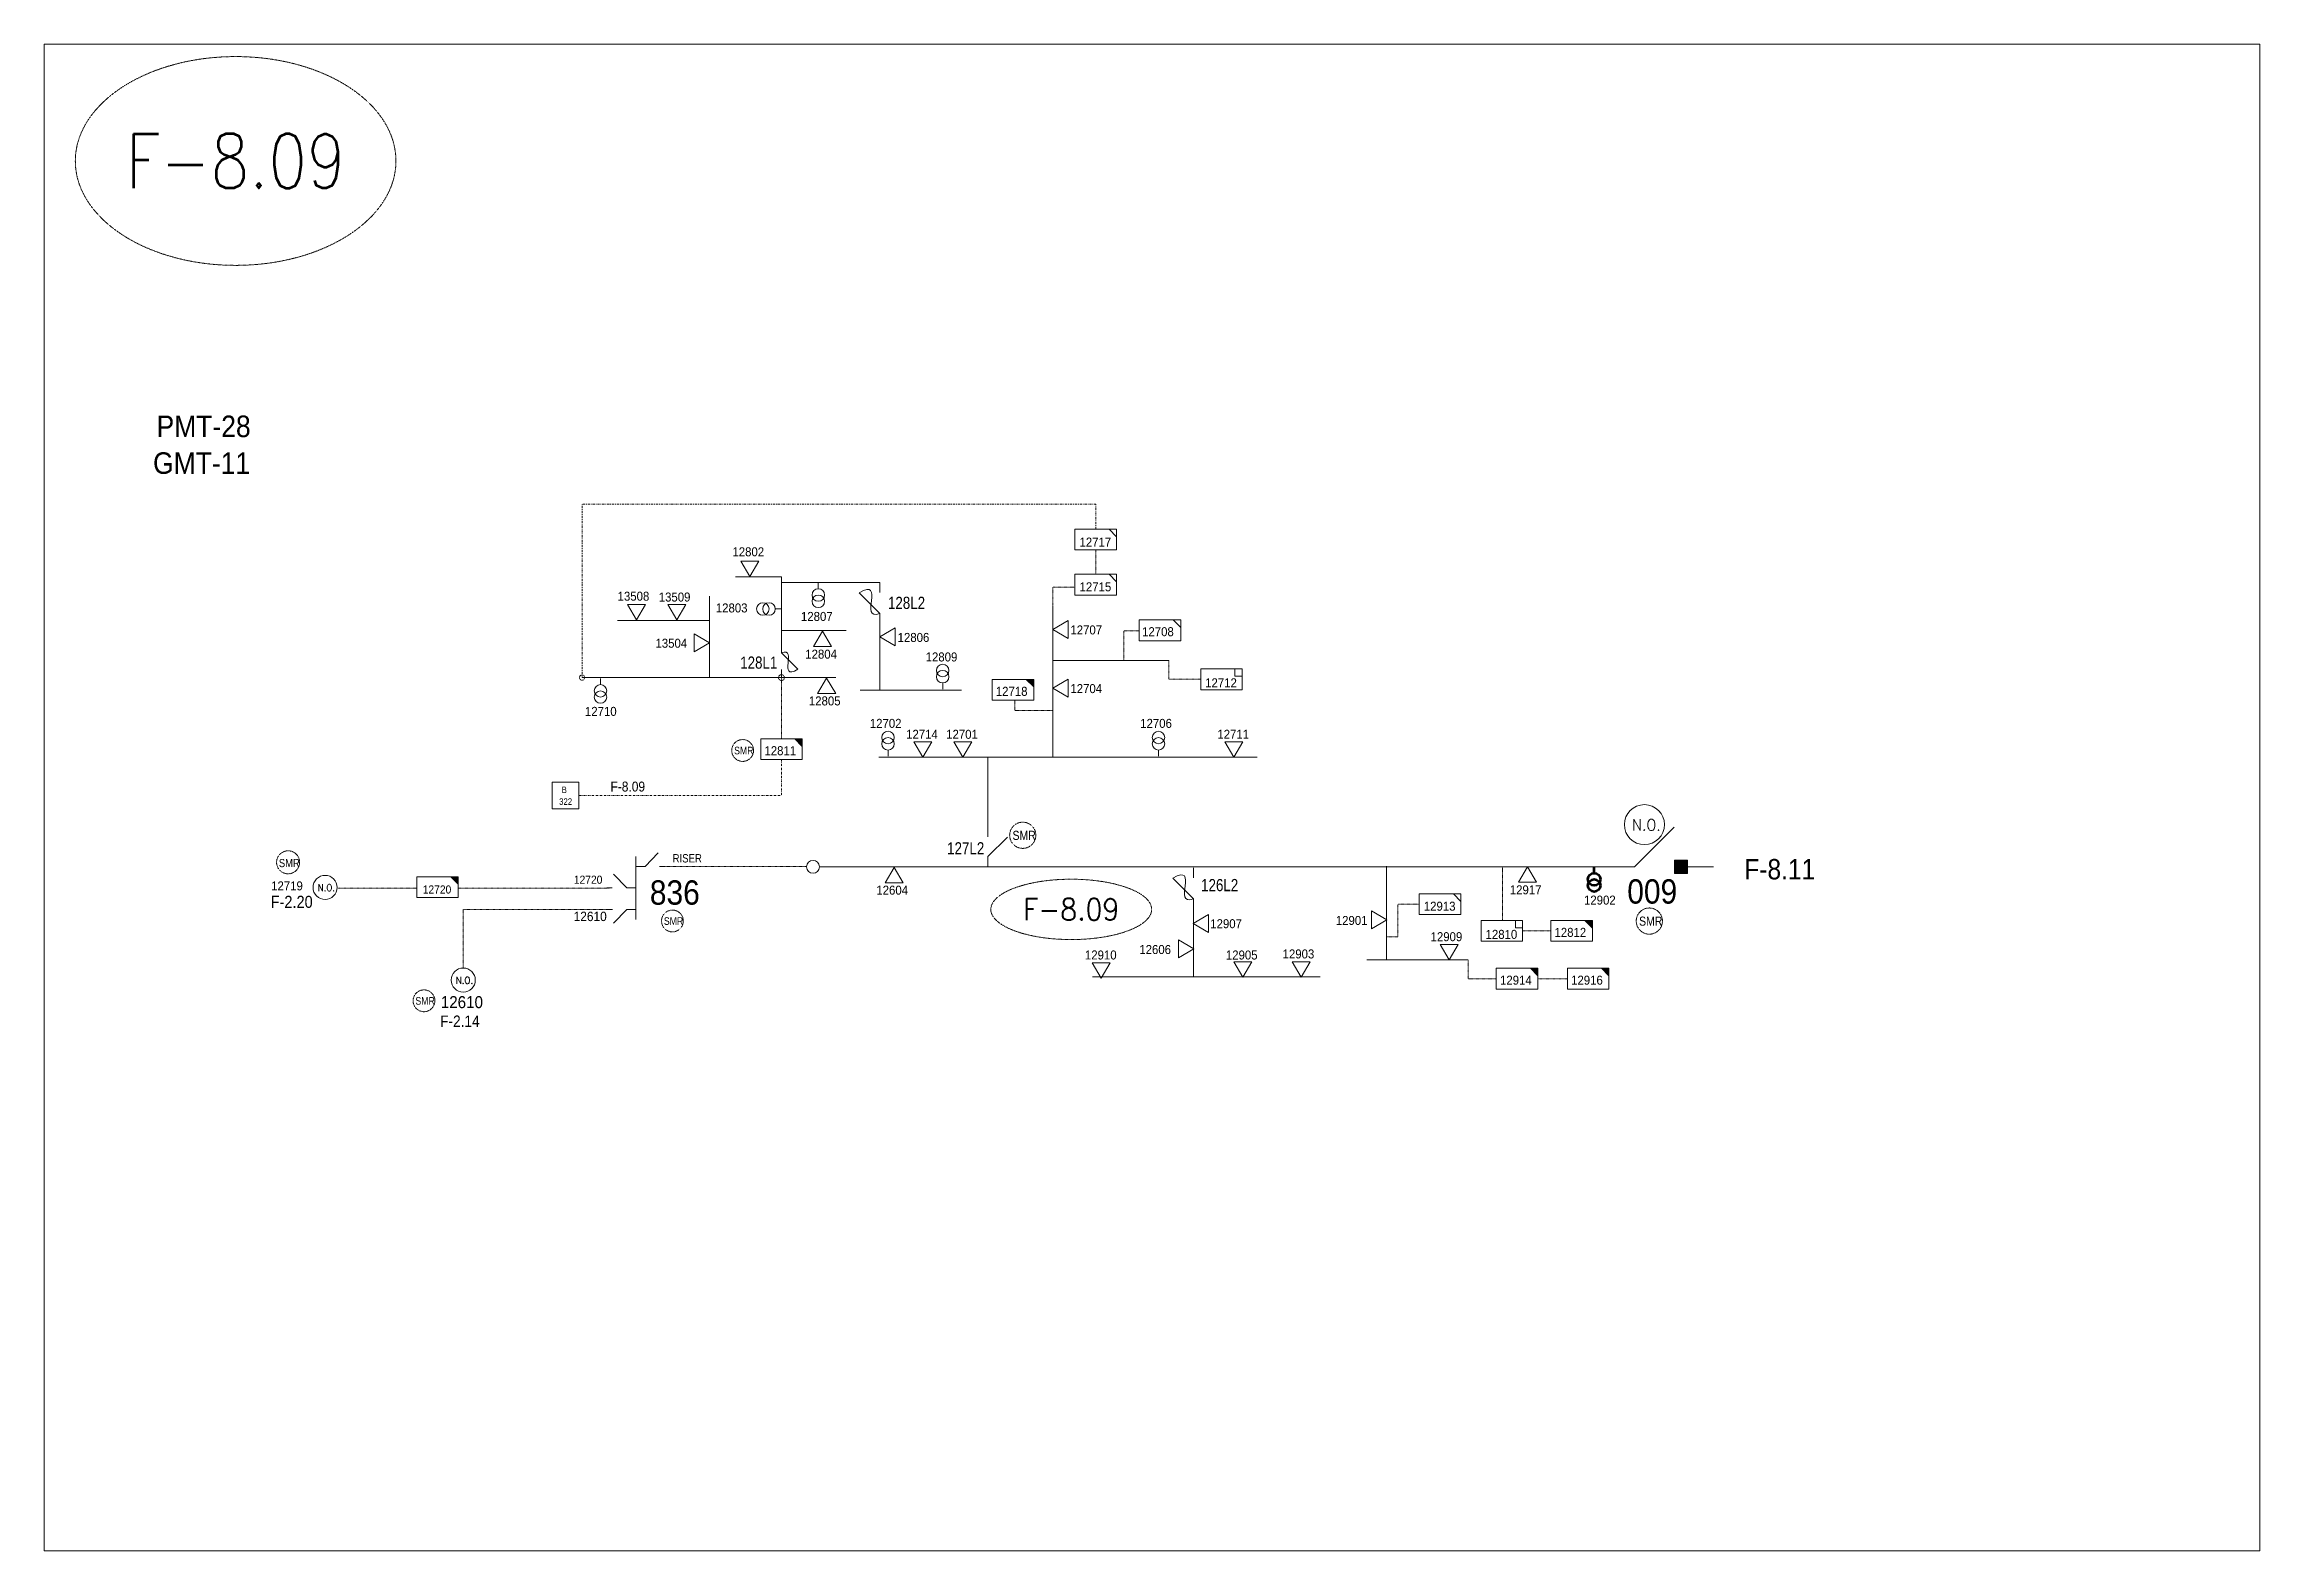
# Model space of a CAD drawing. Header units: metres. Extents: x 65984 to 144644, y -19036 to 23726.
# Drawn here: x 96201 to 97111, y 9176 to 9794 of the extents above; entities that cross this region are included whole.
import ezdxf
from ezdxf.enums import TextEntityAlignment as Align

# ---------------------------------------------------------------- set-up
doc = ezdxf.new("R2010")
doc.units = ezdxf.units.M
doc.header["$MEASUREMENT"] = 0
for name, pattern in [('DGN Style 3', [0.013877, 0, -0.013877]), ('DGN Style 4', [1.6, 0.8, -0.4, 0, -0.4]), ('DGN Style 7', [2, 0.9, -0.4, 0.3, -0.4])]:
    doc.linetypes.add(name, pattern=pattern)
doc.layers.get('0').update_dxf_attribs({"color": 95, "lineweight": 40})
for name, color, linetype, lineweight in [('ABS', 7, 'Continuous', 40), ('ABS NUMBER', 112, 'Continuous', 30), ('d_eos', 111, 'Continuous', 40), ('d_eos no', 121, 'Continuous', 40), ('d_fco', 5, 'Continuous', 40), ('d_fco text', 95, 'Continuous', 40), ('d_oh branch', 94, 'Continuous', 40), ('d_switch', 95, 'Continuous', 40), ('d_tf', 1, 'Continuous', 40), ('d_tf no', 6, 'Continuous', 40), ('d_tf_200', 1, 'Continuous', 40), ('d_ug cable', 95, 'Continuous', 40), ('d_unit sub', 7, 'Continuous', 40), ('fedr no', 95, 'Continuous', 40), ('GRID STATION  04', 7, 'Continuous', 40), ('O H MAIN FEEDER', 4, 'Continuous', 100), ('SW N O', 114, 'Continuous', 30)]:
    doc.layers.add(name, color=color, linetype=linetype, lineweight=lineweight)
doc.styles.add('NASKHF', font='naskhf.shx', dxfattribs={"height": 8})
doc.styles.add('Style-Arial', font='arial.ttf')
doc.styles.add('Style-ENGINEERING', font='ENGINEERING.shx')
doc.styles.add('Style-msdefault', font='msdefault.shx')
doc.styles.add('Style-STANDARD', font='STANDARD.shx')

msp = doc.modelspace()

# ---------------------------------------------------------------- texts
at = {"layer": 'ABS NUMBER', "color": 2, "lineweight": 13, "style": 'Style-Arial', "width": 0.88}
msp.add_text('009', height=10, dxfattribs=at).set_placement((96851.35, 9451.33), align=Align.TOP_LEFT)
at = {"layer": 'd_eos no', "color": 7, "linetype": 'Continuous', "lineweight": 13, "style": 'Style-Arial', "width": 0.88}
for s, p in [('PMT-28', (96247.5, 9641.73)), ('GMT-11', (96246.07, 9626.64))]:
    msp.add_text(s, height=8.843, dxfattribs=at).set_placement(p, align=Align.TOP_LEFT)
at = {"layer": 'd_eos no', "color": 2, "linetype": 'Continuous', "lineweight": 13, "style": 'Style-Arial', "width": 0.88}
msp.add_text('836', height=10, dxfattribs=at).set_placement((96450.04, 9450.9), align=Align.TOP_LEFT)
at = {"layer": 'd_fco text', "color": 7, "linetype": 'Continuous', "lineweight": 13, "style": 'Style-msdefault', "width": 0.82}
for s, p in [('128L2', (96563.06, 9562.34)), ('128L1', (96502.39, 9537.8))]:
    msp.add_text(s, height=5, rotation=0.03394, dxfattribs=at).set_placement(p, align=Align.RIGHT)
at = {"layer": 'd_fco text', "color": 2, "linetype": 'Continuous', "lineweight": 13, "style": 'Style-msdefault', "width": 0.82}
msp.add_text('127L2', height=5, rotation=0.03357, dxfattribs=at).set_placement((96587.35, 9461.56), align=Align.RIGHT)
at = {"layer": 'd_fco text', "color": 7, "linetype": 'Continuous', "lineweight": 13, "style": 'Style-msdefault', "width": 0.82}
msp.add_text('126L2', height=5, rotation=0.03376, dxfattribs=at).set_placement((96676.38, 9451.44), align=Align.TOP_LEFT)
at = {"layer": 'd_switch', "color": 1, "linetype": 'Continuous', "lineweight": 30, "ltscale": 0.972, "style": 'Style-ENGINEERING', "width": 0.857143}
for p in [(96484.65, 9505.74), (96455.81, 9435.74), (96353.79, 9402.96)]:
    msp.add_text('SMR', height=3.121, rotation=0.00263, dxfattribs=at).set_placement(p, align=Align.TOP_LEFT)
at = {"layer": 'd_switch', "color": 1, "linetype": 'Continuous', "lineweight": 13, "style": 'Style-msdefault', "width": 0.9}
msp.add_text('F-8.09', height=4.085, dxfattribs=at).set_placement((96448.09, 9491.44), align=Align.TOP_RIGHT)
at = {"layer": 'd_switch', "color": 1, "linetype": 'Continuous', "lineweight": 30, "ltscale": 1.1664, "style": 'Style-ENGINEERING', "width": 0.857143}
for p in [(96598.95, 9471.23), (96856.21, 9436.01)]:
    msp.add_text('SMR', height=3.745, rotation=0.00263, dxfattribs=at).set_placement(p, align=Align.TOP_LEFT)
at = {"layer": 'd_switch', "color": 1, "linetype": 'Continuous', "lineweight": 30, "ltscale": 0.988793, "style": 'Style-ENGINEERING', "width": 0.857143}
msp.add_text('SMR', height=3.358, rotation=0.00263, dxfattribs=at).set_placement((96297.74, 9459.68), align=Align.TOP_LEFT)
at = {"layer": 'd_switch', "color": 7, "linetype": 'Continuous', "lineweight": 13, "style": 'Style-ENGINEERING', "width": 0.857143}
msp.add_text('RISER', height=3.43, dxfattribs=at).set_placement((96471.41, 9461.66), align=Align.TOP_RIGHT)
at = {"layer": 'd_switch', "color": 55, "linetype": 'Continuous', "lineweight": 13, "style": 'Style-msdefault', "width": 0.9}
for s, height, p in [('F-8.11', 8.365, (96928.5, 9459.65)), ('F-2.20', 4.964, (96311.62, 9444.55)), ('F-2.14', 4.654, (96380.15, 9395.4))]:
    msp.add_text(s, height=height, dxfattribs=at).set_placement(p, align=Align.TOP_RIGHT)
at = {"layer": 'd_tf no', "color": 1, "linetype": 'Continuous', "lineweight": 13, "style": 'Style-msdefault', "width": 0.945946}
for s, height, p in [('12802', 3.7, (96483.95, 9587.64)), ('12717', 3.7, (96626.45, 9591.62)), ('13508', 3.7, (96436.81, 9569.41)), ('13509', 3.7, (96453.69, 9569.06)), ('12715', 3.7, (96626.48, 9573.27)), ('12803', 3.7, (96477.13, 9564.59)), ('12806', 3.7, (96551.78, 9552.48)), ('12707', 3.7, (96622.71, 9555.56)), ('12708', 3.7, (96652.14, 9554.83)), ('13504', 3.7, (96452.35, 9550.1)), ('12809', 3.7, (96563.28, 9544.46)), ('12712', 3.7, (96678.06, 9533.85)), ('12718', 3.7, (96592.09, 9530.35)), ('12704', 3.7, (96622.71, 9531.47)), ('12710', 3.7, (96423.4, 9522.12)), ('12702', 3.7, (96540.36, 9517.19)), ('12706', 3.7, (96651.38, 9517.19)), ('12714', 3.7, (96555.27, 9512.71)), ('12701', 3.7, (96571.71, 9512.71)), ('12711', 3.7, (96683.04, 9512.71)), ('12720', 3.33, (96356.8, 9448.81)), ('12913', 3.7, (96767.82, 9442.12)), ('12907', 3.7, (96680.14, 9434.94)), ('12901', 3.7, (96731.68, 9436.27)), ('12606', 3.7, (96651.01, 9424.34)), ('12909', 3.7, (96770.6, 9429.61)), ('12810', 3.7, (96793.18, 9430.56)), ('12812', 3.7, (96821.47, 9431.38)), ('12910', 3.7, (96628.68, 9422.1)), ('12905', 3.7, (96686.55, 9422.09)), ('12903', 3.7, (96709.84, 9422.53)), ('12914', 3.7, (96799.11, 9411.76)), ('12916', 3.7, (96828.29, 9411.76))]:
    msp.add_text(s, height=height, dxfattribs=at).set_placement(p, align=Align.TOP_LEFT)
for s, p in [('12807', (96512.09, 9557.4)), ('12804', (96513.86, 9541.92)), ('12805', (96515.34, 9522.72)), ('12604', (96543.04, 9445.02))]:
    msp.add_text(s, height=3.7, dxfattribs=at).set_placement(p)
at = {"layer": 'd_tf no', "color": 2, "linetype": 'Continuous', "lineweight": 13, "style": 'Style-msdefault', "width": 0.945946}
for s, p in [('12811', (96497.09, 9505.97)), ('12719', (96294.56, 9450.47))]:
    msp.add_text(s, height=3.7, dxfattribs=at).set_placement(p, align=Align.TOP_LEFT)
at = {"layer": 'd_tf no', "color": 7, "linetype": 'Continuous', "lineweight": 13, "style": 'Style-msdefault', "width": 0.945946}
msp.add_text('12720', height=3.33, dxfattribs=at).set_placement((96418.85, 9452.83), align=Align.TOP_LEFT)
at = {"layer": 'd_tf no', "color": 1, "linetype": 'Continuous', "lineweight": 40, "style": 'Style-msdefault', "width": 0.945946}
msp.add_text('12917', height=3.7, dxfattribs=at).set_placement((96803.12, 9445.15))
msp.add_text('12902', height=3.7, dxfattribs=at).set_placement((96833.59, 9444.63), align=Align.TOP_LEFT)
at = {"layer": 'd_tf no', "color": 7, "linetype": 'Continuous', "lineweight": 13, "insert": (96418.76, 9438.03), "char_height": 3.8625, "attachment_point": 1, "style": 'NASKHF'}
msp.add_mtext('\\Fmsdefault;\\H1x;\\W0.945946;12610\\P', dxfattribs=at)
at = {"layer": 'd_tf no', "color": 2, "linetype": 'Continuous', "lineweight": 13, "insert": (96364.21, 9403.35), "char_height": 4.9247, "attachment_point": 1, "style": 'NASKHF'}
msp.add_mtext('\\Fmsdefault;\\H1x;\\W0.945946;12610\\P', dxfattribs=at)
at = {"layer": 'fedr no', "color": 6, "linetype": 'Continuous', "lineweight": 13, "style": 'Style-STANDARD', "width": 0.909091}
msp.add_text('F-8.09', height=22.314, dxfattribs=at).set_placement((96279.98, 9746.26), align=Align.MIDDLE_CENTER)
at = {"layer": 'fedr no', "color": 6, "linetype": 'Continuous', "lineweight": 13, "insert": (96623.06, 9438.97), "char_height": 8.852, "attachment_point": 5, "style": 'Style-STANDARD'}
msp.add_mtext('F-8.09', dxfattribs=at)
at = {"layer": 'GRID STATION  04', "color": 1, "linetype": 'Continuous', "lineweight": 13, "style": 'Style-msdefault', "width": 0.888889}
for s, height, p in [('B', 2.68, (96415.99, 9489.41)), ('322', 2.678, (96418.12, 9484.56))]:
    msp.add_text(s, height=height, dxfattribs=at).set_placement(p, align=Align.TOP_RIGHT)

# ---------------------------------------------------------------- blocks, each defined once
blk = doc.blocks.new('TFU_94')
at = {"layer": 'd_tf_200', "color": 1, "linetype": 'Continuous', "lineweight": 13}
blk.add_line((0, 10), (0, 0), dxfattribs=at)
for centre in [(0, 30), (0, 20)]:
    blk.add_circle(centre, 10, dxfattribs=at)
blk = doc.blocks.new('FUSE01')
at = {"color": 0, "linetype": 'ByBlock', "lineweight": -2}
blk.add_line((0, -17.15), (0, -22.55), dxfattribs=at)
at = {"color": 0, "linetype": 'ByBlock', "lineweight": -2, "flags": 128}
blk.add_lwpolyline([(0, 0.05), (0, -5.75), (-11.2, -16.95)], dxfattribs=at)
at = {"color": 0, "linetype": 'ByBlock', "lineweight": -2}
blk.add_open_spline([(-11.2, -16.95), (3.4, -25.35), (-11.6, -1.35), (0, -5.75)], degree=3, dxfattribs=at)
blk = doc.blocks.new('TF_8')
at = {"color": 0, "linetype": 'ByBlock', "lineweight": -2}
blk.add_line((6.3, 4.95), (9.9, 1.35), dxfattribs=at)
blk.add_3dface([(-10.1, 4.95), (9.9, 4.95), (9.9, -5.05), (-10.1, -5.05)], dxfattribs=at)
blk = doc.blocks.new('exist.us-1000kva')
at = {"color": 0, "linetype": 'ByBlock', "lineweight": -2, "flags": 128}
blk.add_lwpolyline([(40, 12.9), (32.8, 20), (40, 20)], close=True, dxfattribs=at)
at = {"color": 0, "linetype": 'ByBlock', "lineweight": -2, "extrusion": (0, 0, -1)}
blk.add_solid([(-40, 12.9), (-32.8, 20), (-40, 20)], dxfattribs=at)
at = {"color": 0, "linetype": 'ByBlock', "lineweight": -2, "xscale": 2, "yscale": 2}
blk.add_blockref('TF_8', (20.2, 10.1), dxfattribs=at)
blk = doc.blocks.new('TF3')
at = {"color": 0, "linetype": 'ByBlock', "lineweight": -2}
for p, q in [((11.3, 9), (18.3, 9)), ((18.3, 9), (18.3, 2))]:
    blk.add_line(p, q, dxfattribs=at)
at = {"color": 0, "linetype": 'ByBlock', "lineweight": -2, "flags": 128}
blk.add_lwpolyline([(18.3, 2), (11.3, 2), (11.3, 9)], dxfattribs=at)
at = {"color": 0, "linetype": 'ByBlock', "lineweight": -2}
blk.add_3dface([(-21.7, 9), (18.3, 9), (18.3, -11), (-21.7, -11)], dxfattribs=at)
blk = doc.blocks.new('*U1084')
at = {"layer": 'ABS', "color": 2, "linetype": 'Continuous', "lineweight": 13, "ltscale": 0.204148}
blk.add_line((-6, -5.7), (-11.6, -5.7), dxfattribs=at)
at = {"layer": 'ABS', "color": 2, "linetype": 'Continuous', "lineweight": 13, "ltscale": 0.204148, "flags": 128}
blk.add_lwpolyline([(11.6, -5.7), (5.6, -5.7), (-5.8, 5.7)], dxfattribs=at)
blk = doc.blocks.new('*U893')
at = {"layer": 'SW N O', "color": 3, "lineweight": 13}
blk.add_circle((0, 0), 16.8, dxfattribs=at)
at = {"layer": 'SW N O', "color": 3, "lineweight": 13, "style": 'Style-STANDARD'}
blk.add_text('N.O.', height=9.6, dxfattribs=at).set_placement((1.7, -0.2), align=Align.MIDDLE_CENTER)
blk = doc.blocks.new('ABS2_1_1')
at = {"color": 0, "linetype": 'ByBlock', "lineweight": -2, "ltscale": 500}
for q in [(-29900, 43500), (0, 0)]:
    blk.add_line((0, 13600), q, dxfattribs=at)
at = {"color": 0, "linetype": 'ByBlock', "lineweight": -2, "ltscale": 500, "flags": 128}
for points in [[(5000, 43600), (-5000, 43600), (-5000, 53600), (5000, 53600)], [(3791, 49653), (3791, 49653), (3791, 49653)]]:
    blk.add_lwpolyline(points, close=True, dxfattribs=at)
at = {"color": 0, "linetype": 'ByBlock', "lineweight": -2, "ltscale": 500}
for points in [[(5000, 43600), (-5000, 43600), (5000, 53600), (-5000, 53600)], [(3791, 49653), (3791, 49653), (3791, 49653)]]:
    blk.add_solid(points, dxfattribs=at)
blk = doc.blocks.new('TFU_9')
at = {"layer": 'd_tf_200', "color": 1, "linetype": 'Continuous', "lineweight": 53}
blk.add_line((0, 10), (0, 0), dxfattribs=at)
for centre in [(0, 30), (0, 20)]:
    blk.add_circle(centre, 10, dxfattribs=at)
blk = doc.blocks.new('TRA1_837')
at = {"layer": 'd_tf', "color": 1, "linetype": 'Continuous', "lineweight": 13, "ltscale": 0.000215867, "extrusion": (0, 0, -1), "flags": 128}
blk.add_lwpolyline([(-10.1, -17), (-0.1, 0), (9.9, -17)], close=True, dxfattribs=at)
blk = doc.blocks.new('TRA1_836')
at = {"layer": 'd_tf', "color": 1, "linetype": 'Continuous', "lineweight": 13, "ltscale": 0.000215867, "xscale": 1.000046566207833, "yscale": 1.000046566207833, "zscale": 1.000046566207833, "rotation": 180}
blk.add_blockref('TRA1_837', (0, 0), dxfattribs=at)
blk = doc.blocks.new('TRA1_368')
at = {"layer": 'd_tf', "color": 1, "linetype": 'Continuous', "lineweight": 0, "ltscale": 0.000215867, "flags": 128}
blk.add_lwpolyline([(10, -17), (0, 0), (-10, -17)], close=True, dxfattribs=at)
blk = doc.blocks.new('TRA1_367')
at = {"layer": 'd_tf', "color": 1, "linetype": 'Continuous', "lineweight": 0, "ltscale": 0.000215867, "xscale": 1.000046566207833, "yscale": 1.000046566207833, "zscale": 1.000046566207833, "rotation": 180}
blk.add_blockref('TRA1_368', (0, 0), dxfattribs=at)

# ---------------------------------------------------------------- linework, layer by layer
at = {"layer": 'd_eos', "color": 2, "linetype": 'Continuous', "lineweight": 13, "ltscale": 0.54966}
for p, q in [((96444.34, 9460.7), (96444.34, 9434.79)), ((96448.07, 9456.52), (96453.52, 9462.13)), ((96440.61, 9447.82), (96435.16, 9453.43)), ((96444.34, 9456.52), (96448.07, 9456.52)), ((96454.04, 9456.52), (96456.3, 9456.52)), ((96434.64, 9447.82), (96432.38, 9447.82)), ((96444.34, 9447.82), (96440.61, 9447.82)), ((96434.65, 9438.93), (96432.38, 9438.93)), ((96440.61, 9438.93), (96435.16, 9433.31)), ((96444.34, 9438.93), (96440.61, 9438.93))]:
    msp.add_line(p, q, dxfattribs=at)
at = {"layer": 'd_oh branch', "color": 1, "linetype": 'Continuous', "lineweight": 13}
for p, q in [((96504.1, 9575.45), (96485.17, 9575.45)), ((96504.1, 9547.72), (96504.1, 9575.45)), ((96504.1, 9573.2), (96544.43, 9573.2)), ((96474.47, 9567.55), (96474.47, 9534)), ((96615.54, 9501.5), (96615.54, 9563.34)), ((96474.47, 9557.58), (96436.78, 9557.58)), ((96504.1, 9553.48), (96530.7, 9553.48)), ((96544.43, 9529.04), (96544.43, 9558.03)), ((96526.45, 9534.14), (96422.21, 9534.14)), ((96663.14, 9541.12), (96615.54, 9541.12)), ((96536.46, 9529.04), (96578.04, 9529.04)), ((96699.35, 9501.5), (96544.07, 9501.5)), ((96588.85, 9501.5), (96588.85, 9472.51)), ((96752.54, 9418.29), (96752.54, 9456.77)), ((96673.24, 9411.21), (96673.24, 9440.31)), ((96744.39, 9418.29), (96786.02, 9418.29)), ((96631.84, 9411.21), (96725.26, 9411.21))]:
    msp.add_line(p, q, dxfattribs=at)
at = {"layer": 'd_ug cable', "color": 1, "linetype": 'DGN Style 3', "lineweight": 13}
for p, q in [((96633.13, 9576.58), (96633.13, 9586.54)), ((96800.08, 9434.39), (96800.08, 9456.44))]:
    msp.add_line(p, q, dxfattribs=at)
at = {"layer": 'd_ug cable', "color": 1, "linetype": 'DGN Style 7', "lineweight": 13, "flags": 128}
msp.add_lwpolyline([(96633.13, 9595.07), (96633.13, 9605.36), (96422.21, 9605.36), (96422.21, 9534.14)], dxfattribs=at)
at = {"layer": 'd_ug cable', "color": 1, "linetype": 'DGN Style 3', "lineweight": 13, "flags": 128}
for points in [[(96615.54, 9563.34), (96615.54, 9571.26), (96624.6, 9571.26)], [(96644.62, 9541.12), (96644.62, 9553.36), (96650.93, 9553.36)], [(96504.1, 9535.81), (96504.1, 9508.99)], [(96663.14, 9541.12), (96663.14, 9533.55), (96676.35, 9533.55)], [(96615.54, 9520.67), (96599.84, 9520.67), (96599.84, 9524.94)], [(96514.32, 9456.52), (96514.32, 9456.52), (96456.3, 9456.52)], [(96354.42, 9447.82), (96354.42, 9447.74), (96322.08, 9447.74)], [(96433.44, 9447.82), (96433.44, 9447.74), (96371.6, 9447.74)], [(96433.34, 9438.93), (96433.34, 9438.93), (96373.41, 9438.93)], [(96373.43, 9438.92), (96373.43, 9438.92), (96373.43, 9414.96)], [(96765.95, 9441.08), (96757.19, 9441.08), (96757.19, 9427.67), (96752.54, 9427.67)], [(96808.39, 9430.13), (96819.95, 9430.13)], [(96786.02, 9418.29), (96786.02, 9410.51), (96797.58, 9410.51)], [(96814.65, 9410.51), (96826.76, 9410.51)]]:
    msp.add_lwpolyline(points, dxfattribs=at)
at = {"layer": 'd_ug cable', "color": 1, "linetype": 'DGN Style 4', "lineweight": 13, "flags": 128}
msp.add_lwpolyline([(96504.1, 9500.45), (96504.1, 9485.73), (96420.84, 9485.73)], dxfattribs=at)
at = {"layer": 'd_ug cable', "color": 251, "linetype": 'DGN Style 3', "lineweight": 13}
for centre, radius in [((96422.21, 9534.14), 1.07), ((96504.1, 9534.14), 1.21)]:
    msp.add_circle(centre, radius, dxfattribs=at)
at = {"layer": 'd_ug cable', "color": 2, "linetype": 'DGN Style 3', "lineweight": 13}
for centre, radius in [((96488.15, 9504.21), 4.48), ((96603.15, 9469.4), 5.38), ((96301.52, 9458.3), 4.73), ((96459.31, 9434.21), 4.48), ((96860.41, 9434.17), 5.38), ((96357.3, 9401.44), 4.48)]:
    msp.add_circle(centre, radius, dxfattribs=at)
at = {"layer": 'fedr no', "color": 82, "linetype": 'DGN Style 3', "lineweight": 13, "true_color": 0x1dc70e}
for centre, major_axis, ratio in [((96279.98, 9746.26), (65.82, 0), 0.651175), ((96623.06, 9438.97), (33.02, 0), 0.375283)]:
    msp.add_ellipse(centre, major_axis=major_axis, ratio=ratio, dxfattribs=at)
at = {"layer": 'GRID STATION  04', "color": 1, "linetype": 'Continuous', "lineweight": 13, "ltscale": 0.437972, "flags": 128}
msp.add_lwpolyline([(96409.9, 9480.26), (96420.84, 9480.26), (96420.84, 9491.19), (96409.9, 9491.19)], close=True, dxfattribs=at)
at = {"layer": 'O H MAIN FEEDER', "color": 1, "lineweight": 13, "ltscale": 30}
msp.add_line((96519.7, 9456.44), (96849.38, 9456.44), dxfattribs=at)
at = {"layer": 'O H MAIN FEEDER', "color": 3, "lineweight": 13, "ltscale": 30}
msp.add_line((96876.12, 9456.44), (96886.75, 9456.44), dxfattribs=at)
at = {"layer": 'O H MAIN FEEDER', "color": 140, "linetype": 'Continuous', "lineweight": 13, "flags": 128}
msp.add_lwpolyline([(96201.43, 9794.16), (97111.01, 9794.16), (97111.01, 9175.66), (96201.43, 9175.66)], close=True, dxfattribs=at)
at = {"layer": 'O H MAIN FEEDER', "color": 40, "lineweight": 13, "ltscale": 0.488306}
msp.add_circle((96517.04, 9456.44), 2.66, dxfattribs=at)

# ---------------------------------------------------------------- block references
at = {"layer": 'ABS', "color": 2, "linetype": 'Continuous', "lineweight": 13, "ltscale": 0.204148, "xscale": 0.7000000000000001, "yscale": 0.7000000000000001, "zscale": 0.7000000000000001, "rotation": 270}
msp.add_blockref('*U1084', (96592.86, 9464.55), dxfattribs=at)
at = {"layer": 'ABS', "color": 2, "linetype": 'Continuous', "lineweight": 13, "ltscale": 0.812883, "xscale": 0.0005446322480400587, "yscale": 0.0005446322480400587, "zscale": 0.000360672857092237, "rotation": 269.9999999999997}
msp.add_blockref('ABS2_1_1', (96846.93, 9456.44), dxfattribs=at)
at = {"layer": 'd_fco', "color": 7, "linetype": 'Continuous', "lineweight": 13, "zscale": 0.1205302691593963}
for p, xscale, yscale, rotation in [((96544.43, 9556.12), 0.7575801333709902, -0.7575801333709908, 0.000228318672554131), ((96504.1, 9547.72), 0.599657519795586, -0.5996575197955865, 180.0002283186725), ((96673.24, 9438.95), 0.75758013337099, -0.7575801333709908, 8.491449307923095e-05)]:
    msp.add_blockref('FUSE01', p, dxfattribs=dict(at, xscale=xscale, yscale=yscale, rotation=rotation))
at = {"layer": 'd_tf', "color": 1, "linetype": 'Continuous', "lineweight": 13, "ltscale": 0.000215867, "extrusion": (0, 0, -1)}
for p, xscale, yscale, zscale, rotation in [((-96491.01, 9575.7), 0.3699999999999999, 0.3699999999999999, 0.3699999999999999, 359.9998173771477), ((-96474.47, 9548.43), 0.37, 0.37, 0.37, 270), ((-96520.97, 9553.22), 0.37, 0.37, 0.37, 180), ((-96522.68, 9533.88), 0.37, 0.37, 0.37, 180), ((-96550.38, 9456.18), 0.37, 0.37, 0.37, 180), ((-96752.66, 9434.65), 0.3699999999999999, 0.3699999999999999, 0.3699999999999999, 270.0001868667593), ((-96673.35, 9422.68), 0.3699999999999999, 0.3699999999999999, 0.3699999999999999, 270.0001868667593)]:
    msp.add_blockref('TRA1_836', p, dxfattribs=dict(at, xscale=xscale, yscale=yscale, zscale=zscale, rotation=rotation))
at = {"layer": 'd_tf', "color": 1, "linetype": 'Continuous', "lineweight": 13, "ltscale": 0.000215867, "xscale": 0.37, "yscale": 0.37, "zscale": 0.37}
for p, rotation in [((96444.64, 9557.83), 359.9999999999999), ((96461.15, 9557.83), 359.9999999999999), ((96544.54, 9550.78), 270), ((96615.54, 9553.89), 270.0001230743661), ((96615.54, 9529.8), 270.0001230743661), ((96562.13, 9501.51), 359.9999999999999), ((96578.57, 9501.51), 359.9999999999999), ((96689.9, 9501.51), 359.9999999999999), ((96673.12, 9433.08), 270), ((96778.26, 9418.2), 359.9999999999999), ((96635.39, 9410.77), 359.9999999999999), ((96693.49, 9411.12), 359.9999999999999), ((96717.49, 9411.12), 359.9999999999999)]:
    msp.add_blockref('TRA1_836', p, dxfattribs=dict(at, rotation=rotation))
at = {"layer": 'd_tf', "color": 1, "linetype": 'Continuous', "lineweight": 0, "ltscale": 0.000215867, "extrusion": (0, 0, -1), "xscale": 0.37, "yscale": 0.37, "zscale": 0.37, "rotation": 180}
msp.add_blockref('TRA1_367', (-96810.44, 9456.48), dxfattribs=at)
at = {"layer": 'd_tf_200', "color": 1, "linetype": 'Continuous', "lineweight": 13, "extrusion": (0, 0, -1)}
for p, xscale, yscale, zscale, rotation in [((-96519.2, 9573.16), 0.2560573599939427, 0.2560573599939427, 0.2560573599939427, 179.9999999999999), ((-96504.1, 9562.31), 0.256057359993943, 0.256057359993943, 0.256057359993943, 269.9999999999999)]:
    msp.add_blockref('TFU_94', p, dxfattribs=dict(at, xscale=xscale, yscale=yscale, zscale=zscale, rotation=rotation))
at = {"layer": 'd_tf_200', "color": 1, "linetype": 'Continuous', "lineweight": 13}
for p, xscale, yscale, zscale, rotation in [((96429.77, 9533.82), 0.2560573599939431, 0.2560573599939431, 0.2560573599939431, 179.9999999999999), ((96570.29, 9529.39), 0.2560573599939427, 0.2560573599939427, 0.2560573599939427, 359.9999999999999), ((96547.84, 9501.85), 0.2560573599939427, 0.2560573599939427, 0.2560573599939427, 359.9999999999999), ((96658.86, 9501.85), 0.2560573599939427, 0.2560573599939427, 0.2560573599939427, 359.9999999999999)]:
    msp.add_blockref('TFU_94', p, dxfattribs=dict(at, xscale=xscale, yscale=yscale, zscale=zscale, rotation=rotation))
at = {"layer": 'd_tf_200', "color": 1, "linetype": 'Continuous', "lineweight": 53, "xscale": 0.2560573599939434, "yscale": 0.2560573599939434, "zscale": 0.2560573599939434, "rotation": 179.9999999999999}
msp.add_blockref('TFU_9', (96837.77, 9456.43), dxfattribs=at)
at = {"layer": 'd_unit sub', "color": 1, "linetype": 'Continuous', "lineweight": 13, "rotation": 359.9999999999999}
for name, p, xscale, yscale, zscale in [('TF_8', (96633.22, 9590.85), 0.8535245333131425, 0.8535245333131425, 0.4267622666565712), ('TF_8', (96633.22, 9572.36), 0.8535245333131425, 0.8535245333131425, 0.4267622666565712), ('TF_8', (96659.55, 9553.6), 0.8535245333131425, 0.8535245333131425, 0.4267622666565712), ('exist.us-1000kva', (96590.57, 9524.83), 0.4267622666565712, 0.4267622666565712, 0.4267622666565712), ('TF3', (96685.46, 9533.85), 0.4266530155163069, 0.4266530155163069, 0.1300771388769227), ('exist.us-1000kva', (96354.42, 9443.85), 0.4234799212057235, 0.4234799212057235, 0.3840860399909141), ('TF_8', (96774.57, 9441.12), 0.8535245333131425, 0.8535245333131425, 0.4267622666565712), ('TF3', (96800.58, 9430.55), 0.4266530155163069, 0.4266530155163069, 0.1300771388769227), ('exist.us-1000kva', (96819.95, 9425.86), 0.4267622666565712, 0.4267622666565712, 0.4267622666565712), ('exist.us-1000kva', (96797.58, 9406.24), 0.4267622666565712, 0.4267622666565712, 0.4267622666565712), ('exist.us-1000kva', (96826.76, 9406.24), 0.4267622666565712, 0.4267622666565712, 0.4267622666565712)]:
    msp.add_blockref(name, p, dxfattribs=dict(at, xscale=xscale, yscale=yscale, zscale=zscale))
at = {"layer": 'd_unit sub', "color": 2, "linetype": 'Continuous', "lineweight": 13, "xscale": 0.4267622666565712, "yscale": 0.4267622666565712, "zscale": 0.4267622666565712, "rotation": 359.9999999999999}
msp.add_blockref('exist.us-1000kva', (96495.56, 9500.45), dxfattribs=at)
at = {"layer": 'SW N O', "color": 3, "lineweight": 13}
for p, xscale, yscale, zscale in [((96858.4, 9473.77), 0.4891868202059089, 0.4891868202059089, 0.4891868202059089), ((96316.72, 9447.98), 0.2950694635422144, 0.2950694635422144, 0.2950694635422144), ((96373.43, 9409.94), 0.2950694635422144, 0.2950694635422144, 0.2950694635422144)]:
    msp.add_blockref('*U893', p, dxfattribs=dict(at, xscale=xscale, yscale=yscale, zscale=zscale))

msp.set_redraw_order([(e.dxf.handle, doc.entitydb.next_handle()) for e in msp.query("TEXT MTEXT ATTDEF DIMENSION ARC_DIMENSION")])  # texts and dimensions are drawn at this point

doc.saveas('drawing.dxf')
